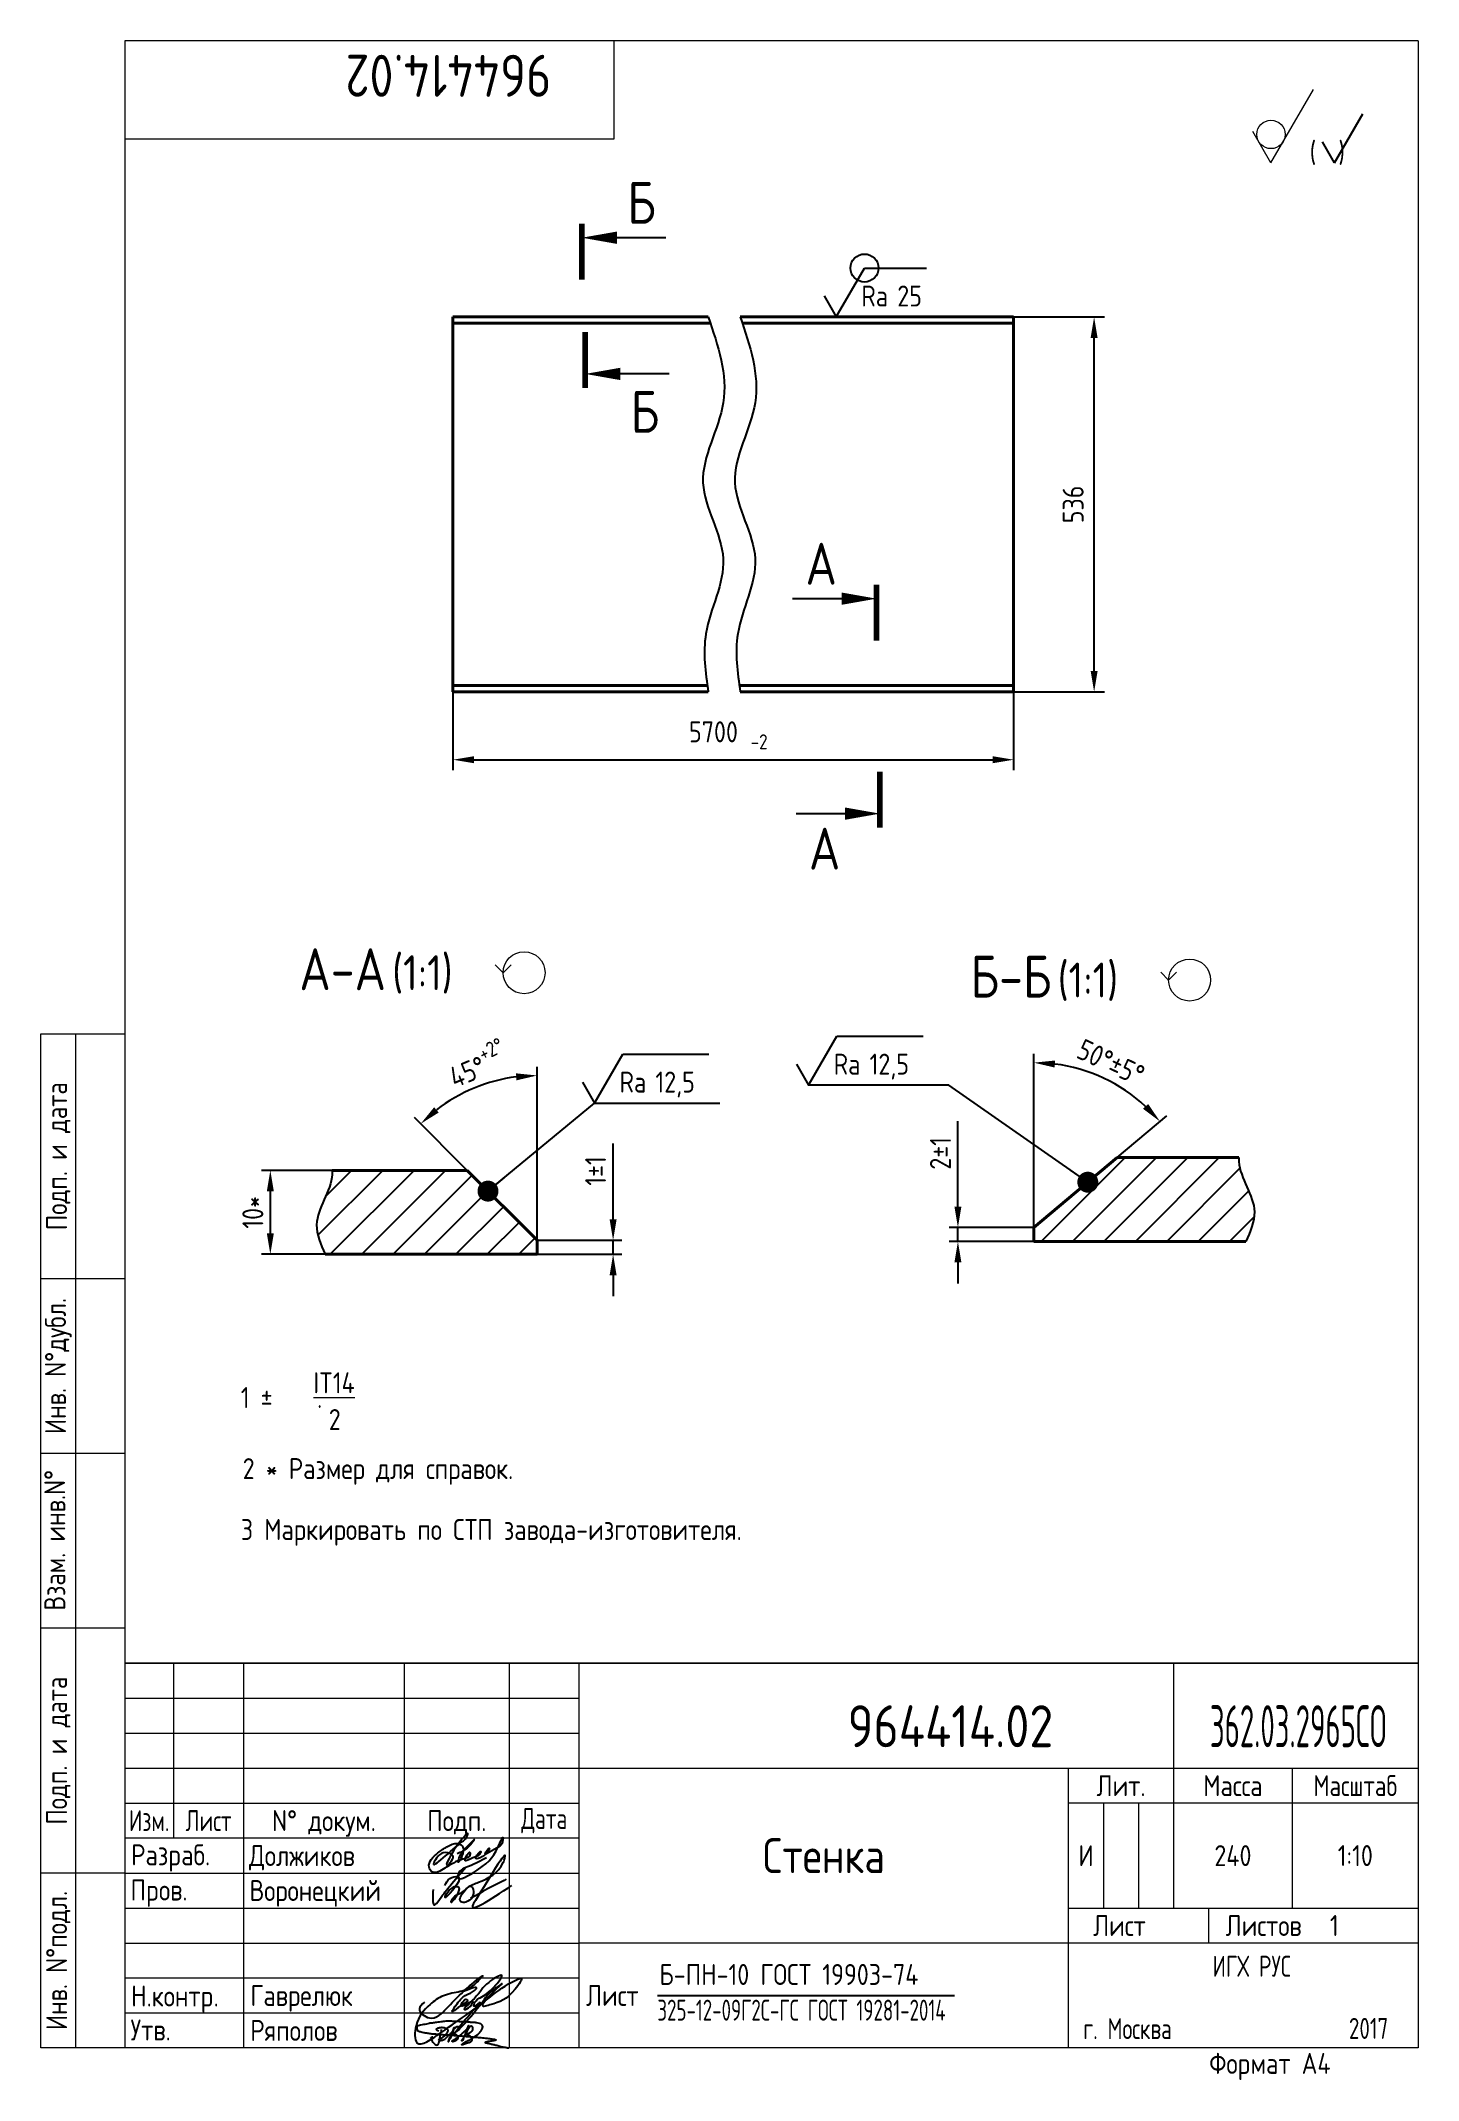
# Paper-space layout 'A4_protect' of a CAD drawing. Header units: millimetres. Extents: x 12 to 209, y 0 to 292.
# The model-space entities are those that its viewports show. They can reach past a viewport. Long polylines and large blocks are cut down to what shows.
import ezdxf
from ezdxf.enums import TextEntityAlignment as Align

# ---------------------------------------------------------------- set-up
doc = ezdxf.new("R2010")
doc.units = ezdxf.units.MM
for name, color, linetype in [('Bord', 1, 'Continuous'), ('DIM', 7, 'Continuous'), ('HATCH', 2, 'Continuous'), ('Text', 3, 'Continuous'), ('Textb', 6, 'Continuous')]:
    doc.layers.add(name, color=color, linetype=linetype)
doc.layers.add('Cont', color=6, linetype='Continuous', lineweight=40)
doc.layers.get('Defpoints').off()
doc.styles.add('Style1', font='romans.shx', dxfattribs={"width": 0.8})
doc.dimstyles.new('Lin', dxfattribs={"dimtxt": 3, "dimasz": 3, "dimexe": 1.25, "dimexo": 0, "dimgap": 1, "dimtad": 1, "dimdec": 3, "dimtxsty": 'Style1', "dimcen": 2.5, "dimclrt": 3, "dimadec": 0, "dimazin": 0, "dimtfac": 1, "dimtdec": 3, "dimtmove": 0, "dimatfit": 3, "dimldrblk": 'DOT', "dimfxl": 1, "dimarcsym": 0})
doc.dimstyles.new('Lin_10', dxfattribs={"dimscale": 10, "dimtxt": 3, "dimasz": 3, "dimexe": 1.5, "dimexo": 0, "dimgap": 1.5, "dimtad": 1, "dimdec": 0, "dimzin": 13, "dimtxsty": 'Style1', "dimcen": 0, "dimclrt": 3, "dimadec": 0, "dimazin": 0, "dimtfac": 1, "dimtdec": 0, "dimtmove": 0, "dimatfit": 2, "dimfxl": 1, "dimtolj": 1, "dimtzin": 13, "dimarcsym": 0})

psp = doc.layouts.new('A4_protect')

# ---------------------------------------------------------------- texts
at = {"layer": 'Text', "lineweight": 18, "style": 'Style1', "width": 0.8}
for s, p in [('%%UIT14', (51.41914010103676, 98.15075711433212)), ('1 %%P    .', (41.03265019339881, 96.03980242649095)), ('2', (53.61415285740497, 92.89491714281894)), ('2 * Размер для справок.', (41.30515195254009, 85.87765472880506)), ('3 Маркировать по СТП завода-изготовителя.', (41.03889868199553, 77.1697500477544))]:
    psp.add_text(s, height=3, dxfattribs=at).set_placement(p)

msp = doc.modelspace()

# ---------------------------------------------------------------- texts
at = {"layer": 'DIM', "color": 3, "style": 'Style1', "width": 0.8}
for s, height, p in [('5700', 30, (-6602.658646410527, -5261.115848727674)), ('-2', 21.3, (-6514.47578926767, -5270.965848727676))]:
    msp.add_text(s, height=height, dxfattribs=at).set_placement(p)
at = {"layer": 'Text', "style": 'Style1', "width": 0.8}
msp.add_text('+2%%D', height=2.2, rotation=26.64027213997376, dxfattribs=at).set_placement((-5517.861739268574, -5032.316599586986))

# ---------------------------------------------------------------- blocks, each defined once
blk = doc.blocks.new('A4')
at = {"layer": 'Bord', "lineweight": 18}
for p, q in [((20, 55), (85, 55)), ((20, 50), (85, 50)), ((20, 45), (85, 45)), ((160, 40), (160, 25)), ((165, 40), (165, 25)), ((20, 30), (85, 30)), ((20, 25), (85, 25)), ((20, 20), (85, 20)), ((20, 15), (85, 15)), ((20, 10), (85, 10))]:
    blk.add_line(p, q, dxfattribs=at)
at = {"layer": 'Cont', "lineweight": 18}
for p, q in [((204.9999999999999, 292), (20, 292)), ((20, 291.9999999999999), (20, 5)), ((90, 277.9999999999999), (90, 291.9999999999999)), ((204.9999999999998, 292), (205, 5)), ((20, 277.9999999999999), (90, 277.9999999999999)), ((8, 5), (8, 150)), ((8, 150), (20, 150)), ((13, 5), (13, 150)), ((8, 115), (20, 115)), ((20, 90), (8, 90)), ((20, 65), (8, 65)), ((205, 60), (20, 60)), ((20, 60), (205, 60)), ((27, 60), (27, 35)), ((37, 60), (37, 5)), ((60, 5), (60, 60)), ((75, 60), (75, 5)), ((85, 5), (85, 60)), ((170, 60), (170, 25)), ((85, 45), (205, 45)), ((155, 5), (155, 45)), ((187, 25), (187, 45)), ((20, 39.99999999999999), (85, 39.99999999999999)), ((205, 40), (155, 40)), ((85, 34.99999999999999), (20, 34.99999999999999)), ((20, 30), (8, 30)), ((155, 24.99999999999999), (205, 24.99999999999999)), ((175, 24.99999999999999), (175, 19.99999999999999)), ((205, 19.99999999999999), (85, 19.99999999999999)), ((20, 5), (8, 5)), ((205, 5), (20, 5))]:
    blk.add_line(p, q, dxfattribs=at)
at = {"layer": 'Text', "lineweight": 18, "style": 'Style1', "width": 0.8}
for s, p in [('Подп. и дата', (10.5, 132.5)), ('Инв. N%%dдубл.', (10.5, 102.5)), ('Взам. инв.N%%d ', (9.998218334536972, 78.3795773123125)), ('Подп. и дата', (10.49999999999997, 47.5)), ('Инв. N%%dподл.', (10.49999999999997, 17.5))]:
    blk.add_text(s, height=3, rotation=90, dxfattribs=at).set_placement(p, align=Align.MIDDLE)
at = {"layer": 'Text', "lineweight": 18, "style": 'Style1'}
for s, width, p in [('Лит.', 0.8, (162.5, 42.5)), ('Масса', 0.8, (178.5, 42.5)), ('Масштаб', 0.75, (196, 42.5)), ('Изм.', 0.7, (23.5, 37.49999999999999)), ('Лист', 0.7, (32, 37.49999999999999)), ('N%%d докум.', 0.8, (48.5, 37.5)), ('Подп.', 0.8, (67.5, 37.5)), ('Лист', 0.8, (162.2718397600559, 22.49999999999999)), ('Листов', 0.8, (182.8989563431841, 22.49999999999999))]:
    blk.add_text(s, height=3, dxfattribs=dict(at, width=width)).set_placement(p, align=Align.MIDDLE_CENTER)
at = {"layer": 'Text', "lineweight": 18, "style": 'Style1', "width": 0.7}
for s, p in [('Дата', (80, 37.5)), ('ИГХ РУС', (181.1993532661457, 16.68532514914511))]:
    blk.add_text(s, height=3, dxfattribs=at).set_placement(p, align=Align.MIDDLE)
at = {"layer": 'Text', "lineweight": 18, "style": 'Style1'}
for s, width, p in [('Разpаб.', 0.8, (20.91971765870153, 31.10185583207623)), ('Пpов.', 0.8, (20.8359385107974, 26.07763561014266)), ('Н.контp.', 0.8, (20.91971765870153, 10.92123663390996)), ('Утв.', 0.8, (20.8359385107974, 6.064490181786333)), ('г. Москва', 0.7, (157.0892901945947, 6.252224118072824)), ('Фоpмат А4', 0.8, (175.1084847008888, 1.28703724672838))]:
    blk.add_text(s, height=3, dxfattribs=dict(at, width=width)).set_placement(p)
for tag, p, width in [('ФИО', (39.00000028469458, 30.99999993653432), 0.8), ('ФИО', (39.00000028469458, 25.99999993653432), 0.8), ('ГОСТ_СОРТАМЕНТА', (98.1878215711672, 13.99999993653432), 0.8), ('ФИО', (39.00000028469458, 10.99999993653432), 0.8), ('ФИО', (39.00000028469458, 5.999999936534323), 0.8), ('200', (192.8486384617615, 6.287629389880934), 0.7)]:
    blk.add_attdef(tag, p, '', height=3, dxfattribs=dict(at, width=width))
at = {"layer": 'Text', "lineweight": 18, "style": 'Style1', "width": 0.8}
for tag, p in [('И', (157.4854669433364, 32.49999993653432)), ('700', (178.5000002846946, 32.49999993653432)), ('1:20', (196.0000002846946, 32.49999993653432))]:
    blk.add_attdef(tag, text='', height=3, dxfattribs=at).set_placement(p, align=Align.MIDDLE)
blk.add_attdef('Сборочный_чертеж', text='', height=3, dxfattribs=at).set_placement((120.0000002846946, 21.29999993653432), align=Align.CENTER)
for tag, p in [('1', (171.1198734160635, 22.49999993653432)), ('2', (193.0000002846946, 22.49999993653432))]:
    blk.add_attdef(tag, text='', height=3, dxfattribs=at).set_placement(p, align=Align.MIDDLE_CENTER)
blk.add_attdef('ЛИСТ', text='', height=3, dxfattribs=at).set_placement((85.98599249093127, 12.49999993653432), align=Align.MIDDLE_LEFT)
at = {"layer": 'Text', "lineweight": 18, "style": 'Style1', "width": 0.7}
blk.add_attdef('%%OГОСТ_ТЕХ._ТРЕБОВАНИЙ', text='', height=3, dxfattribs=at).set_placement((98.1878215711672, 7.999999936534323), align=Align.BOTTOM_LEFT)
at = {"layer": 'Textb', "lineweight": 18, "style": 'Style1', "width": 0.8}
blk.add_attdef('1234567', (81.00000028469458, 289.9999999365343), '', height=6, rotation=180, dxfattribs=at)
blk.add_attdef('1234567', (123.3985668923431, 47.99999993653432), '', height=6, dxfattribs=at)
for tag, height, p in [('123ХЯ', 6, (183.6230571087517, 47.99999993653432)), ('НАИМЕНОВАНИЕ', 5, (120.0000002846946, 29.99999993653432))]:
    blk.add_attdef(tag, text='', height=height, dxfattribs=at).set_placement(p, align=Align.CENTER)
blk = doc.blocks.new('sherISO_12')
at = {"layer": 'Cont', "lineweight": 18}
for q in [(-14.99782217351685, -6.95999999999998), (-23.65807621135218, -12.95999999999998)]:
    blk.add_line((-21.05999999999995, -17.45999999999998), q, dxfattribs=at)
blk.add_circle((-21.05649071793096, -13.39037348890173), 2.029500000000098, dxfattribs=at)
at = {"layer": 'Text'}
for q in [(-7.918557509540278, -10.45999999999998), (-13.6920602014311, -14.45999999999998)]:
    blk.add_line((-11.96000939386295, -17.45999999999998), q, dxfattribs=at)
at = {"layer": 'Text', "lineweight": 18, "style": 'Style1', "width": 0.8}
blk.add_text('(  )', height=3, dxfattribs=at).set_placement((-15.52723959222106, -17.45999999999998))
blk = doc.blocks.new('A$C63F45750')
at = {"layer": 'Text'}
for points, knots in [([(3.173579336206444, 2.367258654218176), (3.124374383374194, 2.383382147608549), (3.03788463452377, 2.411709078795129), (2.937706702435087, 2.498955943506918), (2.854262058133524, 2.574849162849554), (2.78753421550489, 2.688484170522939), (2.873696277702179, 2.77450753742381), (2.985384619263061, 2.839911639986374), (3.156052512501742, 2.887387645755811), (3.363285890818741, 2.926549870548242), (3.598195079678684, 2.953032716270203), (3.820421872716696, 2.924145598020444), (4.048840213129947, 2.873829111171852), (4.253130573284065, 2.782414299897897), (4.446364402027795, 2.634976253197371), (4.45955715792856, 2.418031524462164), (4.376661927979453, 2.264469263206131), (4.281414881136214, 2.102293862167238), (4.173318647114084, 1.942591557540915), (4.030687893776969, 1.777202463407783), (3.894910415761548, 1.62121784349937), (3.745598991943796, 1.52488774535178), (3.629135948507246, 1.42552154908531), (3.494590437415928, 1.357510871094805), (3.352586843839376, 1.304688080227291), (3.240992554211809, 1.246120481567519), (3.161990972861853, 1.213058372122383), (3.116530314756329, 1.147723398219162), (3.189259051248818, 1.099462699075423), (3.266008677009851, 1.089383907556496), (3.399923659022724, 1.070742433659676), (3.550367458362908, 1.073182198693381), (3.72148874955299, 1.124005989910433), (3.923929294450933, 1.192893365365478), (4.103965647527597, 1.33833913351965), (4.263675622104796, 1.514413996689125), (4.438371528977353, 1.64845078532285), (4.58748079958866, 1.811362126289894), (4.735975566384461, 1.929832659549087), (4.842429745495553, 2.038571528609995), (4.928636504852585, 2.1383762793145), (5.065076318170199, 2.287112314813024), (5.190786415721911, 2.528693136240971), (5.284842984485481, 2.681707125428247), (5.351117504751667, 2.961836702245703), (5.229457693482355, 2.659801233655437), (5.197616015454944, 2.441900009008924), (5.038213060425859, 2.092107357274101), (4.954393263339872, 1.81201690068031), (4.863861965953341, 1.571112670294174), (4.745465331803963, 1.307583953352141), (4.665124630565685, 1.12012974149058), (4.461025494232466, 0.7761551358772408), (4.621957280121292, 1.168072628113748), (4.712877351106877, 1.447912003355642), (4.88257281323452, 1.738087537668644), (5.005609442331919, 2.002557819839153), (5.078967787852849, 2.193887866252063), (5.185131509867487, 2.398353714937592), (5.322122425397677, 2.577423337116581), (5.399876786648429, 2.749521045991539), (5.520486198056868, 2.885203707740399), (5.654434015991418, 3.037373912203938), (5.845821902019195, 3.100044887900515), (6.017703225356667, 3.028861732770237), (6.077229330452171, 2.87127847368326), (6.027719567047065, 2.699606067408096), (5.89984500761852, 2.512899041157362), (5.703310184542319, 2.369697849338031), (5.547635453039184, 2.226201338794167), (5.396069692144595, 2.166403129118446), (5.312344115178198, 2.124749328676385), (5.124287242365628, 2.08895290947912), (5.349938488282302, 2.069161155711155), (5.475853593324291, 2.002857519441631), (5.644788885404962, 1.930407640571023), (5.7540810911732, 1.79627872215936), (5.849482441062133, 1.672235109080976), (5.885456359192909, 1.540381435693588), (5.889127976151, 1.367982867340801), (5.802816696507338, 1.1998093442024), (5.626573455343257, 1.060411984216314), (5.413251425084981, 0.9429775232578071), (5.227706700079045, 0.862199722906343), (5.020912621781063, 0.923672047207171), (5.129682603737356, 1.102022169528087), (5.28288793266872, 1.163554643121061), (5.44480736725776, 1.271409089829817), (5.607463061992959, 1.362097363636752), (5.739488231240076, 1.459938812543181), (5.860143997780579, 1.534632095267246), (5.949982164527738, 1.610427987488575), (6.046971341868056, 1.685491368623233), (6.152924371482881, 1.773054749706735), (6.28015314575348, 1.872706899005382), (6.462007368281926, 2.019679932410844), (6.652325390276663, 2.187833188610465), (6.831470623248999, 2.371557501563536), (6.983492260538513, 2.494155519869568), (7.114846318782118, 2.610216955036504), (7.202413049068065, 2.741960218833484), (7.322598717395191, 2.843952859149159), (7.417346462280553, 2.972731653964269), (7.477621186154551, 3.0806245520066), (7.484795150967466, 3.271135976036193), (7.342636991723151, 3.084849112943928), (7.279481579502142, 2.937931044265444), (7.184378185745699, 2.690266133925896), (7.095549375437581, 2.457587237291875), (6.996920291024269, 2.220429976584541), (6.926696639380324, 1.981172803984212), (6.826722408405818, 1.782777860405106), (6.728212808497497, 1.552646646122792), (6.668439374456026, 1.339896791193339), (6.604475865101525, 1.142355774631707), (6.558842780650371, 1.032621181513065), (6.391624380694975, 0.9879889128974548), (6.620770382751307, 1.334586360774135), (6.749419019504131, 1.539835132501071), (6.927841525938017, 1.868058847926393), (7.053580036316838, 2.084600120115445), (7.180523545264879, 2.318089628553281), (7.334737778238031, 2.603201348982482), (7.466386021951188, 2.893296252285624), (7.604819227960029, 3.067093751953888), (7.786794026322871, 3.179915258201823), (7.952348479261802, 3.009329024433101), (7.997674098726733, 2.812342557205701), (7.993718977212248, 2.624734431825227), (7.942143499127095, 2.456095764830363), (7.82666208826106, 2.328245407428024), (7.685739174888369, 2.217767373838281), (7.527737492424623, 2.110983892623992), (7.373916731340805, 2.032458307121465), (7.209738742424884, 1.994214082608036), (7.105079643430578, 1.970139611562998), (6.885535638704421, 1.977100562720284), (7.07007457524487, 1.942355701296343), (7.154084682940407, 1.902586193688935), (7.272512306423088, 1.877924396824425), (7.39262078577515, 1.836124572074141), (7.518201280396847, 1.810402759349768), (7.623410569654226, 1.72429252201952), (7.697720858671415, 1.622951058928134), (7.784469340575143, 1.513882285011254), (7.833063839184987, 1.391564559549534), (7.868838967330014, 1.259773269752323), (7.88323468812246, 1.128063040869678), (7.855260121578016, 0.9888020110988938), (7.750724560338967, 0.8789250705332383), (7.596839043318988, 0.770455206421212), (7.404233725301681, 0.7281833981607391), (7.188569533406552, 0.6563769737756071), (6.97288995170718, 0.5537113939482415), (6.712355627169857, 0.4840282607710006), (6.56506221279212, 0.4388348573395096), (6.421593987116466, 0.4208929592112151), (6.522750978478171, 0.5785462959183689), (6.613535961501738, 0.6426290545533779), (6.814892460800177, 0.7844600834647246), (7.058471059388307, 0.8863707897200512), (7.333861943991332, 1.041042390550506), (7.545817635544385, 1.160043327624691), (7.704072437824172, 1.235248498689118), (7.844587641053775, 1.324755027385832), (7.990896484937893, 1.431695083540664), (8.213969453215926, 1.577630321069185), (8.476452170895882, 1.758936825927951), (8.744388044627474, 1.946213732283638), (8.966668543614464, 2.120413139699286), (9.09522343526837, 2.293079760964207), (9.22708811484811, 2.443425019912305), (9.295096465731556, 2.603147240083847), (9.372801952666899, 2.739403730694232), (9.41724392685188, 2.917185122135097), (9.453577692794182, 3.130164767666845), (9.205368882014996, 3.483125056758463), (8.674191577590168, 3.59092609842946), (8.086585891688445, 3.631045341802718), (7.569655657258775, 3.662127849242933), (7.060681614548964, 3.736236135581807), (6.573151729032341, 3.754566815530603), (6.094860627047597, 3.741097821496443), (5.669237726893202, 3.780282399954738), (5.284246645870756, 3.778790776836537), (4.964180864901751, 3.813595870235403), (4.645935362519385, 3.828120930425237), (4.311488389130883, 3.815420374454347), (3.966482867935725, 3.78836075312435), (3.605405702241423, 3.736159275378848), (3.221223381115013, 3.674541113962319), (2.855224143431468, 3.658216119226832), (2.525141649815043, 3.613858667315804), (2.182243129890384, 3.519845231142425), (1.781564922584358, 3.535074588397658), (1.377751620503194, 3.372069626828323), (0.96392601322227, 3.350726367236348), (0.5766481644460998, 3.238063041148925), (0.2454594878435009, 3.194853096248599), (0.0255062336364098, 3.056745764440008), (-0.026417697668798, 2.825792239229218), (0.0226437310238736, 2.597833407097403), (0.2639622398510636, 2.383645096591244), (0.5892818015049122, 2.332293837354156), (0.999823631886955, 2.197382740281865), (1.478529386961292, 2.147240208411053), (1.933869842910459, 2.051983192514109), (2.350038002379007, 2.016336487440528), (2.722709302278868, 2.013159416238254), (3.114615763626638, 1.938408999891992), (3.676712133454521, 1.936478346661671), (4.249604268859038, 1.829136939380211), (4.914124962070138, 1.866005361106283), (5.5259834665308, 1.757274606296532), (6.134361750940515, 1.716461219729998), (6.725510627171065, 1.70764141320764), (7.319363195048918, 1.62426839367432), (7.992202602652663, 1.551522036432027), (8.635186909938323, 1.538825650783116), (9.158872933382417, 1.46273281250954), (9.61186407458193, 1.424707916514071), (10.03296341066066, 1.398361115900504), (10.41389182285796, 1.323925677537642), (10.72544696868557, 1.286438285994751), (11.00587374357092, 1.240006166521187), (11.17999486884482, 1.22858198041284), (11.42077230890777, 1.136646828218413), (11.17986340513486, 1.063953569083451), (11.01202728212047, 1.02597441163641), (10.70813103195437, 0.980353750182855), (10.37383903257578, 0.9228894796613737), (10.09735105241986, 0.91034665448488), (9.649190192212359, 0.7458486485545487), (10.2189267613168, 0.6730500444381742), (10.54266825977416, 0.5898698642011454), (11.07641148115946, 0.4701299756806694), (11.61123571085685, 0.3534254502088258), (12.17127896486215, 0.1510919018595617), (12.64430975536087, 0.0835474783188218), (12.97536959297906, 0.0305668281858433), (13.11136427370819, 0.010317978003286), (13.1806384659327, -3.39646931e-07)], [0, 0, 0, 0, 0.153866044869318, 0.2704412087003076, 0.3888670628695994, 0.5105329195386429, 0.5921562054894269, 0.7133303047651304, 0.9084197598521073, 1.113439639321532, 1.349253866023789, 1.6124596207145, 1.782219077708165, 2.047248562750045, 2.291879376149633, 2.451528135998006, 2.651080647246852, 2.806157786745, 3.017979011878854, 3.227348161401992, 3.462381312682298, 3.633009469929799, 3.757660012396913, 3.920515774630538, 4.080795589063213, 4.214528687302685, 4.29178577314199, 4.34996920758688, 4.397593677820717, 4.508220111015361, 4.594826008441999, 4.799244153166041, 4.954391704937901, 5.128467890869572, 5.43753729601676, 5.632649389709699, 5.842485198783474, 6.094987483059051, 6.293219470405305, 6.410959247714482, 6.551192007064858, 6.687807659937887, 7.02214674024998, 7.294342018164328, 7.425356118381299, 7.5207895005926, 7.946481488359771, 8.313050767558417, 8.598329636429222, 8.833694757370465, 9.090496343694635, 9.427695062544704, 9.601191091130262, 9.88321938659746, 10.09330645297447, 10.67394297134431, 10.79877579157113, 10.97462772892381, 11.28724726351552, 11.48618448232468, 11.64865212276664, 11.84890234237666, 12.02719402127754, 12.25347952386105, 12.40058983843536, 12.53778338770864, 12.71629302327133, 12.91523025878161, 13.20855132502097, 13.43848878666254, 13.54966846574724, 13.67779010177887, 13.77126979663054, 13.93000074834055, 14.02909100113902, 14.27211179356923, 14.43483554699081, 14.54708377224551, 14.73905136808652, 14.83098347852672, 15.06124062470703, 15.26892195692711, 15.50048851730036, 15.78897866213766, 15.87956761968379, 16.02428348336245, 16.22185374667781, 16.41871418023243, 16.59310176899116, 16.78324721443288, 16.91018018553403, 17.01821324398004, 17.13526282923257, 17.27820536325665, 17.43048238388021, 17.62008710411218, 17.97962585462278, 18.19178942213086, 18.38871562465016, 18.56571806616913, 18.71485436980139, 18.85792868049988, 19.03997421278768, 19.17137497200074, 19.28303362458826, 19.40008508416437, 19.61805775892082, 19.88224477694049, 20.15078128777803, 20.37785434520878, 20.64953166590236, 20.89722950525107, 21.04254251360329, 21.40016049744606, 21.55781731105634, 21.66714521098785, 21.75278053325197, 21.92625564590974, 22.41229673809358, 22.81314506395418, 22.96141152390532, 23.17128922539934, 23.60725671604754, 23.94042808027682, 24.11000737790969, 24.2912142603506, 24.48083991083484, 24.69760916757616, 24.90407782551652, 25.03424544288817, 25.21801828700285, 25.40765078694219, 25.57347298837281, 25.787446885016, 25.9302918055223, 26.05131598160759, 26.18846046840497, 26.28531162424816, 26.40679881608323, 26.52425034765702, 26.63046314459807, 26.79372213544239, 26.89860576244826, 27.02931346085126, 27.17101152084792, 27.31410090802245, 27.41991802548103, 27.58055672662853, 27.70936749975819, 27.82926759642422, 28.02436401706957, 28.26696119612576, 28.41242035462859, 28.70576082021865, 28.98913739683506, 29.18774804745818, 29.23376776963407, 29.33280162221941, 29.52953505174134, 29.6670939960066, 30.03992332873237, 30.33211726642566, 30.61061036607387, 30.76998155183512, 30.85677838731267, 31.10992293182925, 31.31348810920889, 31.65642533496546, 32.06633093478965, 32.29662784450467, 32.49713974797363, 32.7102762301778, 32.8914678925648, 33.01483371040802, 33.17774747528004, 33.44450342262883, 33.61800879899945, 34.4090078411672, 34.91463611527858, 35.41980234712121, 35.95397023085987, 36.4581789753069, 36.88068951330823, 37.38840336450045, 37.73835272473482, 38.03426102355304, 38.35346806822209, 38.69315357760992, 39.03763793208423, 39.3911357442902, 39.78748081008314, 40.20377326255304, 40.48897727208944, 40.78497482227073, 41.26624978025409, 41.66800535597596, 42.07006464899833, 42.49938799158817, 42.86983359554839, 43.07957287810506, 43.21343867912559, 43.55459082453773, 43.71729556567056, 44.15372412767686, 44.50633606825252, 45.01911148299921, 45.58785910165119, 45.90190953390355, 46.2703919416041, 46.70395820660023, 47.09311529091715, 47.95264748200646, 48.44013983961555, 49.07925324645318, 49.80822330209121, 50.2686535167339, 50.85105142503175, 51.60483052012988, 52.29842914745799, 52.77692503819859, 53.19069981587306, 53.66198779186654, 54.04238593517479, 54.34852412785848, 54.61684122387547, 54.85381357460034, 54.98377676028627, 55.1260955821887, 55.33332810721814, 55.61310069515443, 56.00873243483213, 56.31580871379408, 56.59981960247597, 56.87931010039986, 57.39925140766207, 57.88961714815991, 58.43250730986343, 59.06669761649172, 59.66031372685984, 59.86266756353991, 60.07276985794496, 60.07276985794496, 60.07276985794496, 60.07276985794496]), ([(2.312994346965411, 1.533564712952511), (2.26069869901424, 1.523717792295184), (2.171686767006252, 1.50695602889311), (2.057031859555583, 1.480904321725577), (1.931412007491503, 1.384323751747015), (2.071331104165879, 1.248271197627198), (2.137660730921504, 1.112937458808712), (2.264272870933514, 0.9322412129447197), (2.388963392164342, 0.7177987577493667), (2.566492088066016, 0.5441009774109946), (2.711675486888259, 0.4438880485019938), (2.858101090100264, 0.4016169565911706), (3.020517076902198, 0.4275549970357224), (3.138043705627329, 0.5448359323080563), (3.209239516698447, 0.7882588282061522), (3.251368381648538, 1.074899640564576), (3.31332912052814, 1.400145458137511), (3.34548287182526, 1.667083765435896), (3.383577938447085, 1.920777015296377), (3.467363727076129, 2.189339233301758), (3.502752229329868, 2.432876592603297), (3.543111206585836, 2.588419851854991), (3.555849494940617, 2.637537503347858)], [0, 0, 0, 0, 0.1584703522315832, 0.2697312962505828, 0.3635908694099876, 0.5555142747970538, 0.6880368011989665, 0.8486059492075418, 1.204359297249648, 1.433631654205582, 1.586729804149088, 1.729548624824533, 1.880686084423898, 2.057874281755566, 2.191689868070288, 2.635050499279987, 2.92815283208378, 3.184121463425163, 3.441863013474736, 3.696117399348803, 4.025872946634204, 4.178055404124171, 4.178055404124171, 4.178055404124171, 4.178055404124171])]:
    blk.add_open_spline(points, degree=3, knots=knots, dxfattribs=at)
blk = doc.blocks.new('*D36')
at = {"layer": 'DIM', "color": 0, "lineweight": -2, "transparency": 16777216}
for p, q in [((-5499.276770908662, -5054.850255535681), (-5499.276770908662, -5044.02168410711)), ((-5510.131985864969, -5057.850255535681), (-5498.026770908662, -5057.850255535681)), ((-5499.276770908662, -5059.850255535681), (-5499.276770908662, -5057.850255535681)), ((-5510.131985864969, -5059.850255535681), (-5498.026770908662, -5059.850255535681)), ((-5499.276770908662, -5062.850255535681), (-5499.276770908662, -5065.850255535681))]:
    blk.add_line(p, q, dxfattribs=at)
at = {"layer": 'DIM', "color": 0, "transparency": 16777216}
for points in [[(-5499.776770908662, -5054.850255535681), (-5498.776770908662, -5054.850255535681), (-5499.276770908662, -5057.850255535681)], [(-5499.776770908662, -5062.850255535681), (-5498.776770908662, -5062.850255535681), (-5499.276770908662, -5059.850255535681)]]:
    blk.add_solid(points, dxfattribs=at)
at = {"layer": 'DIM', "color": 3, "transparency": 16777216, "insert": (-5501.776770908661, -5047.935969821396), "char_height": 3, "attachment_point": 5, "rotation": 90, "style": 'Style1'}
blk.add_mtext('1%%p1', dxfattribs=at)
blk = doc.blocks.new('_Dot')
at = {"color": 0, "linetype": 'ByBlock', "lineweight": -2}
blk.add_line((-0.5, 0), (-1, 0), dxfattribs=at)
at = {"color": 0, "linetype": 'ByBlock', "const_width": 0.5}
blk.add_lwpolyline([(-0.25, 0, 1), (0.25, 0, 1)], format="xyb", close=True, dxfattribs=at)
blk = doc.blocks.new('*D37')
at = {"layer": 'DIM', "color": 0, "lineweight": -2, "transparency": 16777216}
for p, q in [((-5510.131985864969, -5057.850255535681), (-5510.131985864972, -5033.031576206068)), ((-5520.131985864969, -5047.850255535681), (-5527.681442319033, -5040.300799081619))]:
    blk.add_line(p, q, dxfattribs=at)
blk.add_arc((-5510.131985864969, -5057.850255535681), 23.56867932961244, 97.29797318452988, 127.7020268154836, dxfattribs=at)
at = {"layer": 'DIM', "color": 0, "transparency": 16777216}
for points in [[(-5513.157725795898, -5033.973521226565), (-5513.094082009201, -5034.971493905758), (-5510.131985864972, -5034.281576206067)], [(-5524.215195088528, -5039.578009771902), (-5524.87586538427, -5038.827333569851), (-5526.79755884255, -5041.184682558101)]]:
    blk.add_solid(points, dxfattribs=at)
at = {"layer": 'DIM', "color": 3, "transparency": 16777216, "insert": (-5520.108037548052, -5033.765936263453), "char_height": 3, "attachment_point": 5, "rotation": 22.500000000000004, "style": 'Style1'}
blk.add_mtext('\\A1;45°', dxfattribs=at)
blk = doc.blocks.new('*D38')
at = {"layer": 'DIM', "color": 0, "lineweight": -2, "transparency": 16777216}
for p, q in [((-5539.444848820647, -5047.850255535681), (-5549.548080108427, -5047.850255535681)), ((-5548.298080108427, -5056.850255535681), (-5548.298080108427, -5050.850255535681)), ((-5540.457533214296, -5059.850255535681), (-5549.548080108427, -5059.850255535681))]:
    blk.add_line(p, q, dxfattribs=at)
at = {"layer": 'DIM', "color": 0, "transparency": 16777216}
for points in [[(-5548.798080108427, -5050.850255535681), (-5547.798080108427, -5050.850255535681), (-5548.298080108427, -5047.850255535681)], [(-5548.798080108427, -5056.850255535681), (-5547.798080108427, -5056.850255535681), (-5548.298080108427, -5059.850255535681)]]:
    blk.add_solid(points, dxfattribs=at)
at = {"layer": 'DIM', "color": 3, "transparency": 16777216, "insert": (-5550.798080108426, -5053.850255535682), "char_height": 3, "attachment_point": 5, "rotation": 90, "style": 'Style1'}
blk.add_mtext('10*', dxfattribs=at)
blk = doc.blocks.new('ZNAK06')
at = {"layer": 'Cont', "lineweight": 18}
for q in [(14.73148607026815, 3.682338718722235), (16.99422777006475, 3.682338718719507)]:
    blk.add_line((15.86285692016463, 2.550967868822113), q, dxfattribs=at)
blk.add_circle((18.86285692016463, 2.550967868822113), 3, dxfattribs=at)
at = {"layer": 'Textb', "style": 'Style1', "width": 0.8}
blk.add_attdef('А-А', text='', height=6, dxfattribs=at).set_placement((14.17835747184824, 0.0509678688221129), align=Align.RIGHT)
blk.add_attdef('45%%D(1)', (23.23835747184819, 0.0509678688221129), '', height=5, dxfattribs=at)
blk = doc.blocks.new('razrez01')
at = {"layer": 'Text', "const_width": 0.8}
blk.add_lwpolyline([(0, 1.996608128210028), (0, -6.003391871789972)], dxfattribs=at)
at = {"layer": 'Text'}
blk.add_lwpolyline([(0, 0, 0, 1.76, 0), (-5, 0, 1.76, 1.76, 0)], format="xyseb", dxfattribs=at)
blk.add_lwpolyline([(-12, 0), (-5, 0)], dxfattribs=at)
at = {"layer": 'Textb', "style": 'Style1', "width": 0.8}
blk.add_attdef('A', (-10.15999999999997, 2), '', height=6, dxfattribs=at)
blk = doc.blocks.new('razrez02')
at = {"layer": 'Text', "const_width": 0.8}
blk.add_lwpolyline([(0, 5.996608128210028), (0, -2.003391871789972)], dxfattribs=at)
at = {"layer": 'Text'}
blk.add_lwpolyline([(0, 0, 0, 1.76, 0), (-5, 0, 1.76, 1.76, 0)], format="xyseb", dxfattribs=at)
blk.add_lwpolyline([(-12, 0), (-5, 0)], dxfattribs=at)
at = {"layer": 'Textb', "style": 'Style1', "width": 0.8}
blk.add_attdef('А', (-10.16000000000008, -8), '', height=6, dxfattribs=at)
blk = doc.blocks.new('razrez03')
at = {"layer": 'Text', "const_width": 0.8}
blk.add_lwpolyline([(0, 1.996608128210028), (0, -6.003391871789972)], dxfattribs=at)
at = {"layer": 'Text'}
blk.add_lwpolyline([(0, 0, 0, 1.76, 0), (5, 0, 1.76, 1.76, 0)], format="xyseb", dxfattribs=at)
blk.add_lwpolyline([(12, 0), (5, 0)], dxfattribs=at)
at = {"layer": 'Textb', "style": 'Style1', "width": 0.8}
blk.add_attdef('A', (6.5, 2), '', height=6, dxfattribs=at)
blk = doc.blocks.new('razrez04')
at = {"layer": 'Text', "const_width": 0.8}
blk.add_lwpolyline([(0, 5.996608128210028), (0, -2.003391871789972)], dxfattribs=at)
at = {"layer": 'Text'}
blk.add_lwpolyline([(0, 0, 0, 1.76, 0), (5, 0, 1.76, 1.76, 0)], format="xyseb", dxfattribs=at)
blk.add_lwpolyline([(12, 0), (5, 0)], dxfattribs=at)
at = {"layer": 'Textb', "style": 'Style1', "width": 0.8}
blk.add_attdef('A', (6.5, -8.400000000000006), '', height=6, dxfattribs=at)
blk = doc.blocks.new('*D39')
at = {"layer": 'DIM', "color": 0, "lineweight": -2, "transparency": 16777216}
for p, q in [((-5429.310516383336, -5055.107905270559), (-5429.310516383336, -5042.907905270559)), ((-5418.455301427029, -5058.107905270559), (-5430.560516383336, -5058.107905270559)), ((-5429.310516383336, -5060.107905270559), (-5429.310516383336, -5058.107905270559)), ((-5418.455301427029, -5060.107905270559), (-5430.560516383336, -5060.107905270559)), ((-5429.310516383336, -5063.107905270559), (-5429.310516383336, -5066.107905270559))]:
    blk.add_line(p, q, dxfattribs=at)
at = {"layer": 'DIM', "color": 0, "transparency": 16777216}
for points in [[(-5429.810516383336, -5055.107905270559), (-5428.810516383336, -5055.107905270559), (-5429.310516383336, -5058.107905270559)], [(-5429.810516383336, -5063.107905270559), (-5428.810516383336, -5063.107905270559), (-5429.310516383336, -5060.107905270559)]]:
    blk.add_solid(points, dxfattribs=at)
at = {"layer": 'DIM', "color": 3, "transparency": 16777216, "insert": (-5431.810516383335, -5047.50790527056), "char_height": 3, "attachment_point": 5, "rotation": 90, "style": 'Style1'}
blk.add_mtext('\\A1;2%%p1{\\H0.7x;\\S^ ;}', dxfattribs=at)
blk = doc.blocks.new('*D40')
at = {"layer": 'DIM', "color": 0, "lineweight": -2, "transparency": 16777216}
for p, q in [((-5418.45530142703, -5058.107905270558), (-5418.455301427023, -5033.289225940944)), ((-5406.537765501086, -5048.107905270559), (-5399.443090041025, -5042.1547657087))]:
    blk.add_line(p, q, dxfattribs=at)
blk.add_arc((-5418.45530142703, -5058.107905270558), 23.56867932961418, 47.29797318451686, 82.70202681546691, dxfattribs=at)
at = {"layer": 'DIM', "color": 0, "transparency": 16777216}
for points in [[(-5415.493205282795, -5035.229143640634), (-5415.429561496097, -5034.231170961441), (-5418.455301427024, -5034.539225940944)], [(-5402.109569927434, -5040.442385036471), (-5402.833151915191, -5041.132623478601), (-5400.400645594924, -5042.958250220809)]]:
    blk.add_solid(points, dxfattribs=at)
at = {"layer": 'DIM', "color": 3, "transparency": 16777216, "insert": (-5407.438201482868, -5034.48165819637), "char_height": 3, "attachment_point": 5, "rotation": 334.99999999999955, "style": 'Style1'}
blk.add_mtext('50%%d%%P5%%d', dxfattribs=at)
blk = doc.blocks.new('*D41')
at = {"layer": 'DIM', "color": 0, "lineweight": -2, "transparency": 16777216}
for p, q in [((-6138.487698695604, -4652.87803471231), (-6008.282518751956, -4652.87803471231)), ((-6023.282518751956, -5158.87803471231), (-6023.282518751956, -4682.87803471231)), ((-6138.487698695604, -5188.87803471231), (-6008.282518751956, -5188.87803471231))]:
    blk.add_line(p, q, dxfattribs=at)
at = {"layer": 'DIM', "color": 0, "transparency": 16777216}
for points in [[(-6028.282518751956, -4682.87803471231), (-6018.282518751956, -4682.87803471231), (-6023.282518751956, -4652.87803471231)], [(-6028.282518751956, -5158.87803471231), (-6018.282518751956, -5158.87803471231), (-6023.282518751956, -5188.87803471231)]]:
    blk.add_solid(points, dxfattribs=at)
at = {"layer": 'DIM', "color": 3, "transparency": 16777216, "insert": (-6053.282518751955, -4920.878034712311), "char_height": 30, "attachment_point": 5, "rotation": 90, "style": 'Style1'}
blk.add_mtext('\\A1;536', dxfattribs=at)
blk = doc.blocks.new('A$C6CF913E7')
at = {"layer": 'Text'}
blk.add_circle((0, 0), 2, dxfattribs=at)
blk = doc.blocks.new('sherISO_07')
at = {"layer": 'Text'}
blk.add_line((4.041449999999998, 7), (12.92677526042633, 7), dxfattribs=at)
blk.add_lwpolyline([(-1.732050000000015, 3), (0, 0), (4.041449999999998, 7)], dxfattribs=at)
blk.add_blockref('A$C6CF913E7', (4.041449999999998, 7))
at = {"layer": 'Text', "style": 'Style1', "width": 0.8}
blk.add_text('Ra', height=3, dxfattribs=at).set_placement((3.584307142857142, 1.5))
blk.add_attdef('25', (8.727084285714255, 1.499999999999915), '', height=3, dxfattribs=at)
blk = doc.blocks.new('sherISO_01')
at = {"layer": 'Text'}
blk.add_line((4.041449999999998, 7), (16.36445260767761, 7), dxfattribs=at)
blk.add_lwpolyline([(-1.732050000000015, 3), (0, 0), (4.041449999999998, 7)], dxfattribs=at)
at = {"layer": 'Text', "style": 'Style1', "width": 0.8}
blk.add_text('Ra', height=3, dxfattribs=at).set_placement((3.584307142857142, 1.5))
blk.add_attdef('12,5', (8.727084285714255, 1.499999999999915), '', height=3, dxfattribs=at)

# ---------------------------------------------------------------- dimensions: what is measured, and where the dimension line sits
at = {"layer": 'DIM'}
dim = msp.add_linear_dim(base=(-6023.282518751956, -4652.87803471231), p1=(-6138.487698695604, -5188.87803471231), p2=(-6138.487698695604, -4652.87803471231), angle=90, dimstyle='Lin_10', dxfattribs=at)
dim.commit()
dim.dimension.update_dxf_attribs({"geometry": '*D41', "text_midpoint": (-6053.282518751955, -4920.878034712311)})
for base, line1, line2, text, picture, middle in [((-5405.504100534132, -5038.416560959567), ((-5418.455301427029, -5060.107905270559), (-5418.455301427029, -5058.107905270559)), ((-5418.455301427029, -5058.107905270559), (-5406.537765501086, -5048.107905270559)), '50%%d%%P5%%d', '*D40', (-5407.438201482868, -5034.48165819637)), ((-5516.232008943389, -5035.084659479684), ((-5510.131985864969, -5059.850255535681), (-5510.131985864969, -5057.850255535681)), ((-5510.131985864969, -5057.850255535681), (-5520.131985864969, -5047.850255535681)), '\\A1;<>', '*D37', (-5520.108037548052, -5033.765936263452))]:
    dim = msp.add_angular_dim_2l(base=base, line1=line1, line2=line2, text=text, dimstyle='Lin', dxfattribs=at)
    dim.commit()
    dim.dimension.update_dxf_attribs({"geometry": picture, "text_midpoint": middle})
for base, p1, p2, text, picture, middle in [((-5429.310516383336, -5058.107905270559), (-5418.455301427029, -5060.107905270559), (-5418.455301427029, -5058.107905270559), '\\A1;<>%%p1{\\H0.7x;\\S^ ;}', '*D39', (-5431.810516383335, -5047.50790527056)), ((-5499.276770908662, -5057.850255535681), (-5510.131985864969, -5059.850255535681), (-5510.131985864969, -5057.850255535681), '1%%p1', '*D36', (-5501.776770908661, -5047.935969821396)), ((-5548.298080108427, -5047.850255535681), (-5540.457533214296, -5059.850255535681), (-5539.444848820647, -5047.850255535681), '10*', '*D38', (-5550.798080108426, -5053.850255535682))]:
    dim = msp.add_linear_dim(base=base, p1=p1, p2=p2, angle=90, text=text, dimstyle='Lin', dxfattribs=at)
    dim.commit()
    dim.dimension.update_dxf_attribs({"geometry": picture, "text_midpoint": middle})

# ---------------------------------------------------------------- hatches: boundary and pattern name
at = {"layer": 'HATCH'}
h = msp.add_hatch(dxfattribs=at)
h.set_pattern_fill('ANSI31', color=256)
h.set_pattern_definition([(45, (-3564.963830818975, -2658.534072847513), (-2.245064030267288, 2.245064030267288), [])])
edge = h.paths.add_edge_path()
edge.add_spline(control_points=[(-5539.444848820647, -5047.850255535681), (-5539.43579058156, -5048.046072763465), (-5539.454576840782, -5050.659151430445), (-5542.790211027308, -5054.608862619751), (-5541.086876122406, -5058.436158208626), (-5540.457533214296, -5059.850255535681)], knot_values=[4.117338014015482, 4.117338014015482, 4.117338014015482, 4.117338014015482, 4.725550250856539, 12.24411887774381, 16.64988526949501, 16.64988526949501, 16.64988526949501, 16.64988526949501], degree=3, periodic=0)
edge.add_line((-5540.457533214296, -5059.850255535681), (-5510.131985864969, -5059.850255535681))
edge.add_line((-5510.131985864969, -5059.850255535681), (-5510.131985864969, -5057.850255535681))
edge.add_line((-5510.131985864969, -5057.850255535681), (-5520.131985864969, -5047.850255535681))
edge.add_line((-5520.131985864969, -5047.850255535681), (-5539.444848820647, -5047.850255535681))
h = msp.add_hatch(dxfattribs=at)
h.set_pattern_fill('ANSI31', color=256)
h.set_pattern_definition([(45, (-3545.667987993323, -2658.534072847513), (-2.245064030267288, 2.245064030267288), [])])
edge = h.paths.add_edge_path()
edge.add_line((-5406.537765501086, -5048.107905270559), (-5418.455301427029, -5058.107905270559))
edge.add_line((-5418.455301427029, -5058.107905270559), (-5418.455301427029, -5060.107905270559))
edge.add_line((-5418.455301427029, -5060.107905270559), (-5388.129754077701, -5060.107905270559))
edge.add_spline(control_points=[(-5388.129754077702, -5060.107905270559), (-5387.500411169592, -5058.693807943504), (-5385.79707626469, -5054.866512354629), (-5389.132710451216, -5050.916801165324), (-5389.151496710439, -5048.303722498344), (-5389.142438471351, -5048.107905270559)], knot_values=[4.117338014015484, 4.117338014015484, 4.117338014015484, 4.117338014015484, 8.523104405766691, 16.04167303265396, 16.64988526949502, 16.64988526949502, 16.64988526949502, 16.64988526949502], degree=3, periodic=0)
edge.add_line((-5389.142438471351, -5048.107905270559), (-5406.537765501086, -5048.107905270559))

# ---------------------------------------------------------------- linework, layer by layer
at = {"layer": 'Bord'}
for points, knots in [([(-6575.106882182467, -4652.87803471231), (-6561.191878284454, -4693.943481927719), (-6534.107355226502, -4773.874329244959), (-6607.735973733217, -4888.076259281212), (-6530.766786754883, -4997.779925854633), (-6588.286477656073, -5096.387975946236), (-6579.06815459835, -5161.079130013959), (-6575.106882182467, -5188.87803471231)], [0, 0, 0, 0, 124.5242552953449, 242.3772273827857, 354.9007732851017, 465.0920170535927, 548.122895801153, 548.122895801153, 548.122895801153, 548.122895801153]), ([(-6529.438500707813, -4652.87803471231), (-6515.5234968098, -4693.943481927719), (-6488.438973751849, -4773.874329244959), (-6562.067592258562, -4888.076259281212), (-6485.098405280232, -4997.779925854633), (-6542.618096181416, -5096.387975946236), (-6533.399773123696, -5161.079130013959), (-6529.438500707813, -5188.87803471231)], [0, 0, 0, 0, 124.5242552953449, 242.3772273827857, 354.9007732851017, 465.0920170535927, 548.122895801153, 548.122895801153, 548.122895801153, 548.122895801153]), ([(-5539.444848820647, -5047.850255535681), (-5539.43579058156, -5048.046072763465), (-5539.454576840782, -5050.659151430445), (-5542.790211027308, -5054.608862619751), (-5541.086876122406, -5058.436158208626), (-5540.457533214296, -5059.850255535681)], [4.117338014015482, 4.117338014015482, 4.117338014015482, 4.117338014015482, 4.725550250856539, 12.24411887774381, 16.64988526949501, 16.64988526949501, 16.64988526949501, 16.64988526949501]), ([(-5389.142438471351, -5048.107905270559), (-5389.151496710439, -5048.303722498344), (-5389.132710451216, -5050.916801165324), (-5385.79707626469, -5054.866512354629), (-5387.500411169592, -5058.693807943504), (-5388.129754077702, -5060.107905270559)], [4.117338014015482, 4.117338014015482, 4.117338014015482, 4.117338014015482, 4.725550250856539, 12.24411887774381, 16.64988526949501, 16.64988526949501, 16.64988526949501, 16.64988526949501])]:
    msp.add_open_spline(points, degree=3, knots=knots, dxfattribs=at)
at = {"layer": 'Cont'}
for p, q in [((-6940.326736982592, -4652.87803471231), (-6940.326736982593, -5188.87803471231)), ((-6575.106882182467, -4652.87803471231), (-6940.326736982592, -4652.87803471231)), ((-6138.48769869559, -4652.87803471231), (-6529.438500707813, -4652.87803471231)), ((-6138.487698695604, -4652.87803471231), (-6138.487698695604, -5188.87803471231)), ((-6572.065132195592, -4661.87803471231), (-6940.326736982592, -4661.87803471231)), ((-6138.48769869559, -4661.87803471231), (-6526.396750720938, -4661.87803471231)), ((-5520.131985864969, -5047.850255535681), (-5539.444848820647, -5047.850255535681)), ((-5510.131985864969, -5057.850255535681), (-5520.131985864969, -5047.850255535681)), ((-5418.455301427029, -5058.107905270559), (-5406.537765501086, -5048.107905270559)), ((-5406.537765501086, -5048.107905270559), (-5389.142438471351, -5048.107905270559)), ((-5510.131985864969, -5059.850255535681), (-5510.131985864969, -5057.850255535681)), ((-5418.455301427029, -5060.107905270559), (-5418.455301427029, -5058.107905270559)), ((-5510.131985864969, -5059.850255535681), (-5540.457533214296, -5059.850255535681)), ((-5418.455301427029, -5060.107905270559), (-5388.129754077702, -5060.107905270559)), ((-6940.326736982592, -5179.87803471231), (-6576.378859736865, -5179.87803471231)), ((-6530.710478262211, -5179.87803471231), (-6138.487698695604, -5179.87803471231)), ((-6940.326736982592, -5188.87803471231), (-6575.106882182467, -5188.87803471231)), ((-6529.438500707813, -5188.87803471231), (-6138.487698695604, -5188.87803471231))]:
    msp.add_line(p, q, dxfattribs=at)
at = {"layer": 'DIM'}
for p, q in [((-5501.944555015762, -5038.220131531561), (-5484.011217945961, -5038.220131531561)), ((-5430.598438176996, -5037.750830378423), (-5450.666833537554, -5037.750830378423)), ((-5418.455301427029, -5058.107905270559), (-5406.537765501086, -5048.107905270559)), ((-6940.326736982593, -5188.87803471231), (-6940.326736982593, -5300.965848727676)), ((-6138.487698695604, -5188.87803471231), (-6138.487698695604, -5300.965848727676)), ((-6910.326736982593, -5285.965848727676), (-6168.487698695604, -5285.965848727676))]:
    msp.add_line(p, q, dxfattribs=at)
for points in [[(-6910.326736982593, -5280.965848727676), (-6910.326736982593, -5290.965848727676), (-6940.326736982593, -5285.965848727676)], [(-6168.487698695604, -5280.965848727676), (-6168.487698695604, -5290.965848727676), (-6138.487698695604, -5285.965848727676)]]:
    msp.add_solid(points, dxfattribs=at)

# ---------------------------------------------------------------- block references
at = {"layer": 'Bord', "xscale": 10, "yscale": 10, "zscale": 10}
for name, p, values in [('razrez03', (-6755.888970693162, -4539.547056520529), {'A': 'Б'}), ('razrez04', (-6751.016849012351, -4734.307889633055), {'A': 'Б'}), ('razrez01', (-6334.44937505712, -5055.663271663951), {'A': 'А'}), ('razrez02', (-6329.577220445666, -5363.052223768569), {'А': 'А'})]:
    msp.add_blockref(name, p, dxfattribs=at).add_auto_attribs(values)
at = {"layer": 'DIM', "xscale": 10, "yscale": 10, "zscale": 10}
msp.add_blockref('sherISO_07', (-6392.078890833989, -4652.87803471231), dxfattribs=at).add_auto_attribs({'25': '25'})
at = {"layer": 'DIM', "lineweight": 18}
ref = msp.add_blockref('ZNAK06', (-5530.866015249576, -5022.130817625654), dxfattribs=at)
ref.add_attrib('А-А', 'А-А', dxfattribs={"layer": 'Textb', "height": 6, "style": 'Style1', "width": 0.8000000000000002}).set_placement((-5531.749007092053, -5022.079849756832), align=Align.RIGHT)
ref.add_attrib('45%%D(1)', '(1:1)', (-5530.866015249576, -5022.079849756832), dxfattribs={"layer": 'Textb', "height": 5, "style": 'Style1', "width": 0.8})
ref = msp.add_blockref('ZNAK06', (-5415.037085974232, -5025.275023639642), dxfattribs=at)
ref.add_attrib('А-А', 'Б-Б', dxfattribs={"layer": 'Textb', "height": 6, "style": 'Style1', "width": 0.8000000000000002}).set_placement((-5415.92007781671, -5025.22405577082), align=Align.RIGHT)
ref.add_attrib('45%%D(1)', '(1:1)', (-5415.037085974232, -5025.22405577082), dxfattribs={"layer": 'Textb', "height": 5, "style": 'Style1', "width": 0.8})
at = {"layer": 'DIM'}
for p in [(-5501.944555015762, -5038.220131531561), (-5450.666833537554, -5037.750830378423)]:
    msp.add_blockref('sherISO_01', p, dxfattribs=at).add_auto_attribs({'12,5': '12,5'})

msp.set_redraw_order([(e.dxf.handle, doc.entitydb.next_handle()) for e in msp.query("TEXT MTEXT ATTDEF DIMENSION ARC_DIMENSION")])  # texts and dimensions are drawn at this point

# ---------------------------------------------------------------- leaders
for points in [[(-5517.169340232829, -5050.812901167821), (-5501.944555015762, -5038.220131531561)], [(-5410.737339458614, -5051.631766229422), (-5430.598438176996, -5037.750830378423)]]:
    msp.add_leader(points, dimstyle='Lin', dxfattribs=at)

# ---------------------------------------------------------------- linework, layer by layer
at = {"layer": 'Cont', "lineweight": 18}
psp.add_line((209.4273056135644, 291.5438570866501), (209.4273056135646, 4.543857086650064), dxfattribs=at)
at = {"layer": 'Text'}
for points, knots in [([(70.505174279279, 30.94863205742907), (70.92362345767833, 31.86663928044889), (71.46199561967414, 33.04773738960395), (73.72845737228053, 35.61539805532781), (73.27966392020905, 34.44921990183585), (71.77383821299313, 33.42039243549954), (67.56930497387147, 29.30946406155737), (69.21948124058302, 32.05347738085143), (70.19970650097494, 32.73754015549176), (71.76050195018658, 32.04565084587279), (71.12465944660627, 31.23860666023312), (70.60435627240022, 30.5500748650634), (70.44067299222345, 30.81689384660744), (70.48178838127764, 30.90086841577484), (70.505174279279, 30.94863205742907)], [0, 0, 0, 0, 4.062616792787527, 5.226918581749939, 5.80029107494976, 6.663227249634654, 11.77443095441027, 12.93863900168505, 14.11350990621705, 15.35408062550994, 16.3961329372465, 16.91857604319708, 17.03251040172848, 17.18279431453402, 17.18279431453402, 17.18279431453402, 17.18279431453402]), ([(76.15306814297361, 31.73172947477795), (75.39263233256321, 31.31257299248192), (74.07838632562093, 30.58815322476448), (72.20448104254942, 30.00315952637868), (71.88160775174241, 28.07239854477332), (76.80982963943988, 31.17479205112379), (77.13881146129603, 31.7831670512011), (78.55020259749578, 34.81001080572274), (78.51768090151336, 33.37347660925253), (77.64128764551441, 33.24857340365551), (75.44946685951912, 31.7737053383209), (76.76294752070879, 33.52808731536374), (76.22991004820612, 32.01252746992147), (73.70604516369764, 30.90465799908119), (75.5943442619012, 33.07723511411196), (75.050134748212, 31.87534565366288), (74.32290177948148, 31.90536798587465), (72.45608568400652, 30.66344847916578), (73.7959121151959, 32.92695692134967), (73.91360588912187, 31.83124246691902), (72.00818206645349, 31.39019696298824), (70.73579838943175, 30.55715421875221), (68.59044013529608, 29.20494698536041), (67.54212317330608, 30.93896685414322), (69.04679124059861, 32.35586162260611), (70.45425785454735, 33.31972940657818), (71.73335404257934, 33.95634012604921), (72.69581311435587, 33.54306414964039), (73.10616943564727, 32.55255603601562), (71.80470473579317, 30.23991706381882), (72.50302744498671, 32.52433971811589), (73.10801009388786, 32.97641739966173), (74.754829437953, 34.79034543614578), (73.76383789051829, 33.33767095338651), (73.0345383881093, 32.79739174198598), (72.23182634814495, 32.40142400926261), (71.9848008722256, 32.27956945525712)], [0, 0, 0, 0, 2.703743075407581, 4.672825098458283, 5.027990463376289, 7.95593313533336, 13.43748939636023, 13.88318799673043, 14.18944072585619, 16.41395921559063, 17.47851348445385, 18.47963993569195, 18.95929438382188, 20.91084110273943, 22.0030906464267, 22.47055408033807, 23.53377067870829, 24.71074801291667, 26.01626007010183, 26.20133114790107, 27.48818716511171, 30.3820648335666, 32.2587838487675, 33.06972359331033, 35.43990244892815, 37.01078686132296, 38.61286089153177, 39.3210899554543, 39.81886509515581, 41.83144001269573, 42.7821132833329, 44.49496071071889, 45.86791421996092, 46.46724492008546, 48.29062178598974, 49.10118761072665, 49.10118761072665, 49.10118761072665, 49.10118761072665]), ([(70.23540233154449, 27.75845158349443), (70.39485598974017, 28.13719372189109), (70.7102153726888, 28.88625077340652), (73.21343585550022, 29.44314353208924), (71.40762902892384, 26.99529180581694), (69.89006261042177, 25.66149505721415), (70.94084382904688, 27.65700584385046), (73.08465432233635, 27.72915710536822), (70.61471842314998, 24.42961821194052), (71.67397252559475, 26.63897961062011), (72.84191748192295, 26.53652422368852), (73.81296561954585, 28.03774471575169), (74.65328636337335, 26.66104198677338), (73.8165428033205, 25.32490283051862), (71.78444859717467, 25.32088126206662), (73.36530358240218, 27.72463425512074), (75.77231158580334, 28.39331136265143), (78.14038543616587, 29.6789320854566), (79.63350903386142, 34.10936973615845), (75.85144341205739, 27.57769874678296), (73.1864796058903, 23.43589757731076), (76.65487864556371, 25.70368412671799), (79.79748193673254, 27.75845158349443)], [0, 0, 0, 0, 1.21335321228221, 2.399708634181657, 5.497648108631922, 5.86131724698468, 7.611627111151111, 8.43806009469808, 10.83737138686013, 11.58312307840814, 13.46130057455179, 14.5345064426148, 15.16208573361146, 17.2178478278242, 17.94471652680514, 20.12377451418775, 21.94802700262161, 26.4607066277512, 27.14471817911458, 34.52242950372036, 35.15946751781183, 41.30429220896465, 41.30429220896465, 41.30429220896465, 41.30429220896465]), ([(68.54727400229672, 27.20041642720957), (68.50434151401866, 26.74940629029293), (68.4412939974168, 26.08708574388779), (68.5960661586303, 24.54588991235859), (69.93114730467545, 26.44683690516148), (71.06203612101531, 27.8750636277711), (72.441966198324, 29.48616016236486), (73.24799590828366, 30.42721630270808)], [0, 0, 0, 0, 1.523947308132729, 2.237957711362144, 3.351836232664385, 5.856422655588249, 9.37405599909597, 9.37405599909597, 9.37405599909597, 9.37405599909597]), ([(78.97482870502495, 28.65022109351776), (78.20564656619129, 28.25937447881763), (76.48975260764901, 27.38747260925838), (74.81887148396106, 26.43197687967919), (73.89699463880493, 25.9048003042443)], [0, 0, 0, 0, 2.587978407574596, 5.773270452078776, 5.773270452078776, 5.773270452078776, 5.773270452078776]), ([(67.28624358390255, 11.06397512606157), (66.94980259182526, 10.75494366044451), (66.069389912256, 9.946257361443756), (68.45851623836852, 8.086023456954589), (71.59084847412508, 11.34388499056794), (73.08527624614501, 12.96006258452681), (75.97361212666844, 15.17710769854411), (74.07385154719144, 13.09868185505183), (72.66307818854554, 12.57603267426735), (69.96672399042352, 12.19228797362022), (67.66354253528945, 10.53026877892529), (65.93076197615471, 8.487130704791563), (65.78346866141723, 3.968267599743688), (71.93953135953984, 8.340925923762992), (75.69147345957428, 10.94500628831861), (78.97388424104754, 13.64947136173929), (81.64760597912439, 14.77821134145703), (79.32417883527502, 11.44429612330155), (78.03421475185269, 11.13206621784053), (74.7226165485895, 10.06848887331218), (76.98976190610631, 12.50276181758038), (79.05981852640315, 14.21821773285525), (76.36851071257736, 12.41175467141389), (75.26427793659465, 10.31203055820653), (70.48122076018763, 5.185122031909406), (73.0832752228502, 8.667276937908639), (76.19912267047624, 11.88937842792216), (74.06568351926583, 10.08568025182774), (74.61816768899325, 11.41438949399496), (75.77966363781844, 11.94354112119152), (76.96280850007521, 12.79903281277032), (79.22325666193798, 15.6471375287359), (75.60084237440887, 13.53807290047254), (75.30419217521504, 12.23177490487647), (72.26101805970741, 9.63243917447976), (73.87888085979378, 10.3237810176569), (74.48139667177584, 11.54908594448978), (73.42282229413772, 10.76791660196927), (72.12134752143331, 10.23945163316759), (73.17683039593176, 11.88723764929051), (73.532899036004, 11.16922002373565), (72.46177429163002, 10.71066893340472), (70.65754542143445, 8.954921533253664), (72.14809737930824, 11.1936423227167), (73.06199267342555, 12.15181477304798), (74.2190927233133, 12.47070572891479), (75.17362994608072, 13.50326656234786), (73.92508072338026, 13.02118673766197), (72.88537366011406, 12.61974337470031)], [0, 0, 0, 0, 1.179940306967674, 3.087716514492242, 5.863102713609598, 12.33832823635598, 12.85409554915081, 14.08857839803816, 16.83455148752088, 19.30255833703598, 21.570562050933, 25.21001755707078, 27.65095570578251, 31.34829111386507, 40.12986293063755, 44.5627483161906, 45.22391718249612, 46.97940137772146, 51.21465491741048, 52.09928815956851, 55.32311117906865, 56.22780092376534, 58.47186525306811, 60.02812561862972, 65.75291094457576, 68.46622297407495, 71.03852493957525, 71.93492184044175, 72.78022870334306, 73.49580745412047, 76.0281515244532, 77.9993463705804, 80.1189202422503, 83.19540005674098, 85.33444818474003, 86.27087762155945, 87.06046573686112, 88.11021248392987, 88.80331362429249, 89.98988926982572, 90.19756736829235, 90.70697422283291, 92.88458742118125, 94.19917027690089, 96.05574201954548, 97.3757828429604, 97.75389890944794, 99.63632507342983, 99.63632507342983, 99.63632507342983, 99.63632507342983])]:
    psp.add_open_spline(points, degree=3, knots=knots, dxfattribs=at)

# ---------------------------------------------------------------- block references
at = {"lineweight": 18}
ref = psp.add_blockref('A4', (4.427305613564613, -0.456142913349936), dxfattribs=at)
ref.add_attrib('ФИО', 'Должиков', (42.21313634449075, 30.54385702318439), dxfattribs={"layer": 'Text', "height": 3, "style": 'Style1', "width": 0.8000000000000002})
ref.add_attrib('ФИО', 'Воронецкий', (42.29069401623519, 25.54385702318439), dxfattribs={"layer": 'Text', "height": 3, "style": 'Style1', "width": 0.8000000000000002})
ref.add_attrib('ФИО', 'Гаврелюк', (42.40518276394391, 10.54385702318439), dxfattribs={"layer": 'Text', "height": 3, "style": 'Style1', "width": 0.8000000000000002})
ref.add_attrib('ФИО', 'Ряполов', (42.39077055829216, 5.543857023184387), dxfattribs={"layer": 'Text', "height": 3, "style": 'Style1', "width": 0.8000000000000002})
ref.add_attrib('123ХЯ', '362.03.2965СО', dxfattribs={"layer": 'Textb', "height": 6, "style": 'Style1', "width": 0.48}).set_placement((192.252477194709, 47.54385702318439), align=Align.CENTER)
ref.add_attrib('1234567', '964414.02', (127.8258725059077, 47.54385702318439), dxfattribs={"layer": 'Textb', "height": 6, "style": 'Style1', "width": 0.8000000000000002})
ref.add_attrib('НАИМЕНОВАНИЕ', 'Стенка', dxfattribs={"layer": 'Textb', "height": 5, "style": 'Style1', "width": 0.8}).set_placement((124.4273058982592, 29.54385702318439), align=Align.CENTER)
ref.add_attrib('ЛИСТ', 'Лист', dxfattribs={"layer": 'Text', "height": 3, "style": 'Style1', "width": 0.8000000000000002}).set_placement((90.41329810449588, 12.04385702318439), align=Align.MIDDLE_LEFT)
ref.add_attrib('ГОСТ_СОРТАМЕНТА', 'Б-ПН-10 ГОСТ 19903-74', (100.9049182785452, 13.54385702318439), dxfattribs={"layer": 'Text', "height": 3, "style": 'Style1', "width": 0.8000000000000002})
ref.add_attrib('%%OГОСТ_ТЕХ._ТРЕБОВАНИЙ', '%%O325-12-09Г2С-ГС ГОСТ 19281-2014 ', dxfattribs={"layer": 'Text', "height": 3, "style": 'Style1', "width": 0.63}).set_placement((100.6148483539057, 7.543857023184387), align=Align.BOTTOM_LEFT)
ref.add_attrib('И', 'И', dxfattribs={"layer": 'Text', "height": 3, "style": 'Style1', "width": 0.8000000000000002}).set_placement((161.912772556901, 32.04385702318439), align=Align.MIDDLE)
ref.add_attrib('700', '240', dxfattribs={"layer": 'Text', "height": 3, "style": 'Style1', "width": 0.8000000000000002}).set_placement((182.9273058982592, 32.04385702318439), align=Align.MIDDLE)
ref.add_attrib('1:20', '1:10', dxfattribs={"layer": 'Text', "height": 3, "style": 'Style1', "width": 0.8000000000000002}).set_placement((200.4273058982592, 32.04385702318439), align=Align.MIDDLE)
ref.add_attrib('2', '1', dxfattribs={"layer": 'Text', "height": 3, "style": 'Style1', "width": 0.8000000000000002}).set_placement((197.4273058982592, 22.04385702318439), align=Align.MIDDLE_CENTER)
ref.add_attrib('200', '2017', (199.5184982664848, 5.831486476530998), dxfattribs={"layer": 'Text', "height": 3, "style": 'Style1', "width": 0.6999999999999998})
ref.add_attrib('1234567', '964414.02', (85.42730589825919, 289.5438570231844), dxfattribs={"layer": 'Textb', "height": 6, "rotation": 180, "style": 'Style1', "width": 0.8000000000000002})
at = {"layer": 'Cont'}
psp.add_blockref('A$C63F45750', (66.19606550368599, 4.54385718519643), dxfattribs=at)
at = {"layer": 'DIM', "lineweight": 18}
psp.add_blockref('sherISO_12', (209.4273056135645, 291.5438570866501), dxfattribs=at)

psp.set_redraw_order([(e.dxf.handle, doc.entitydb.next_handle()) for e in psp.query("TEXT MTEXT ATTDEF DIMENSION ARC_DIMENSION")])  # texts and dimensions are drawn at this point

# ---------------------------------------------------------------- viewports
at = {"layer": 'Defpoints'}
psp.add_viewport(center=(112.4999999999999, 217.6855115454378), size=(184.9999999999999, 120.6289769091242), view_center_point=(-6529.028483731139, -4996.534080642399), view_height=1206.289797658222, dxfattribs=at)
for center, size, view_center_point, view_height, status in [((68.07449503618761, 131.8837741610216), (96.14899007237523, 66.92211777527336), (-5525.481850335686, -5045.986819992412), 66.92211777527336, 3), ((158.7499999999999, 131.8837741610216), (92.49999999999994, 66.92211777527336), (-5414.157762275355, -5048.079563017599), 66.92211713129718, 4)]:
    psp.add_viewport(center=center, size=size, view_center_point=view_center_point, view_height=view_height, status=status, dxfattribs=at)

doc.saveas('drawing.dxf')
